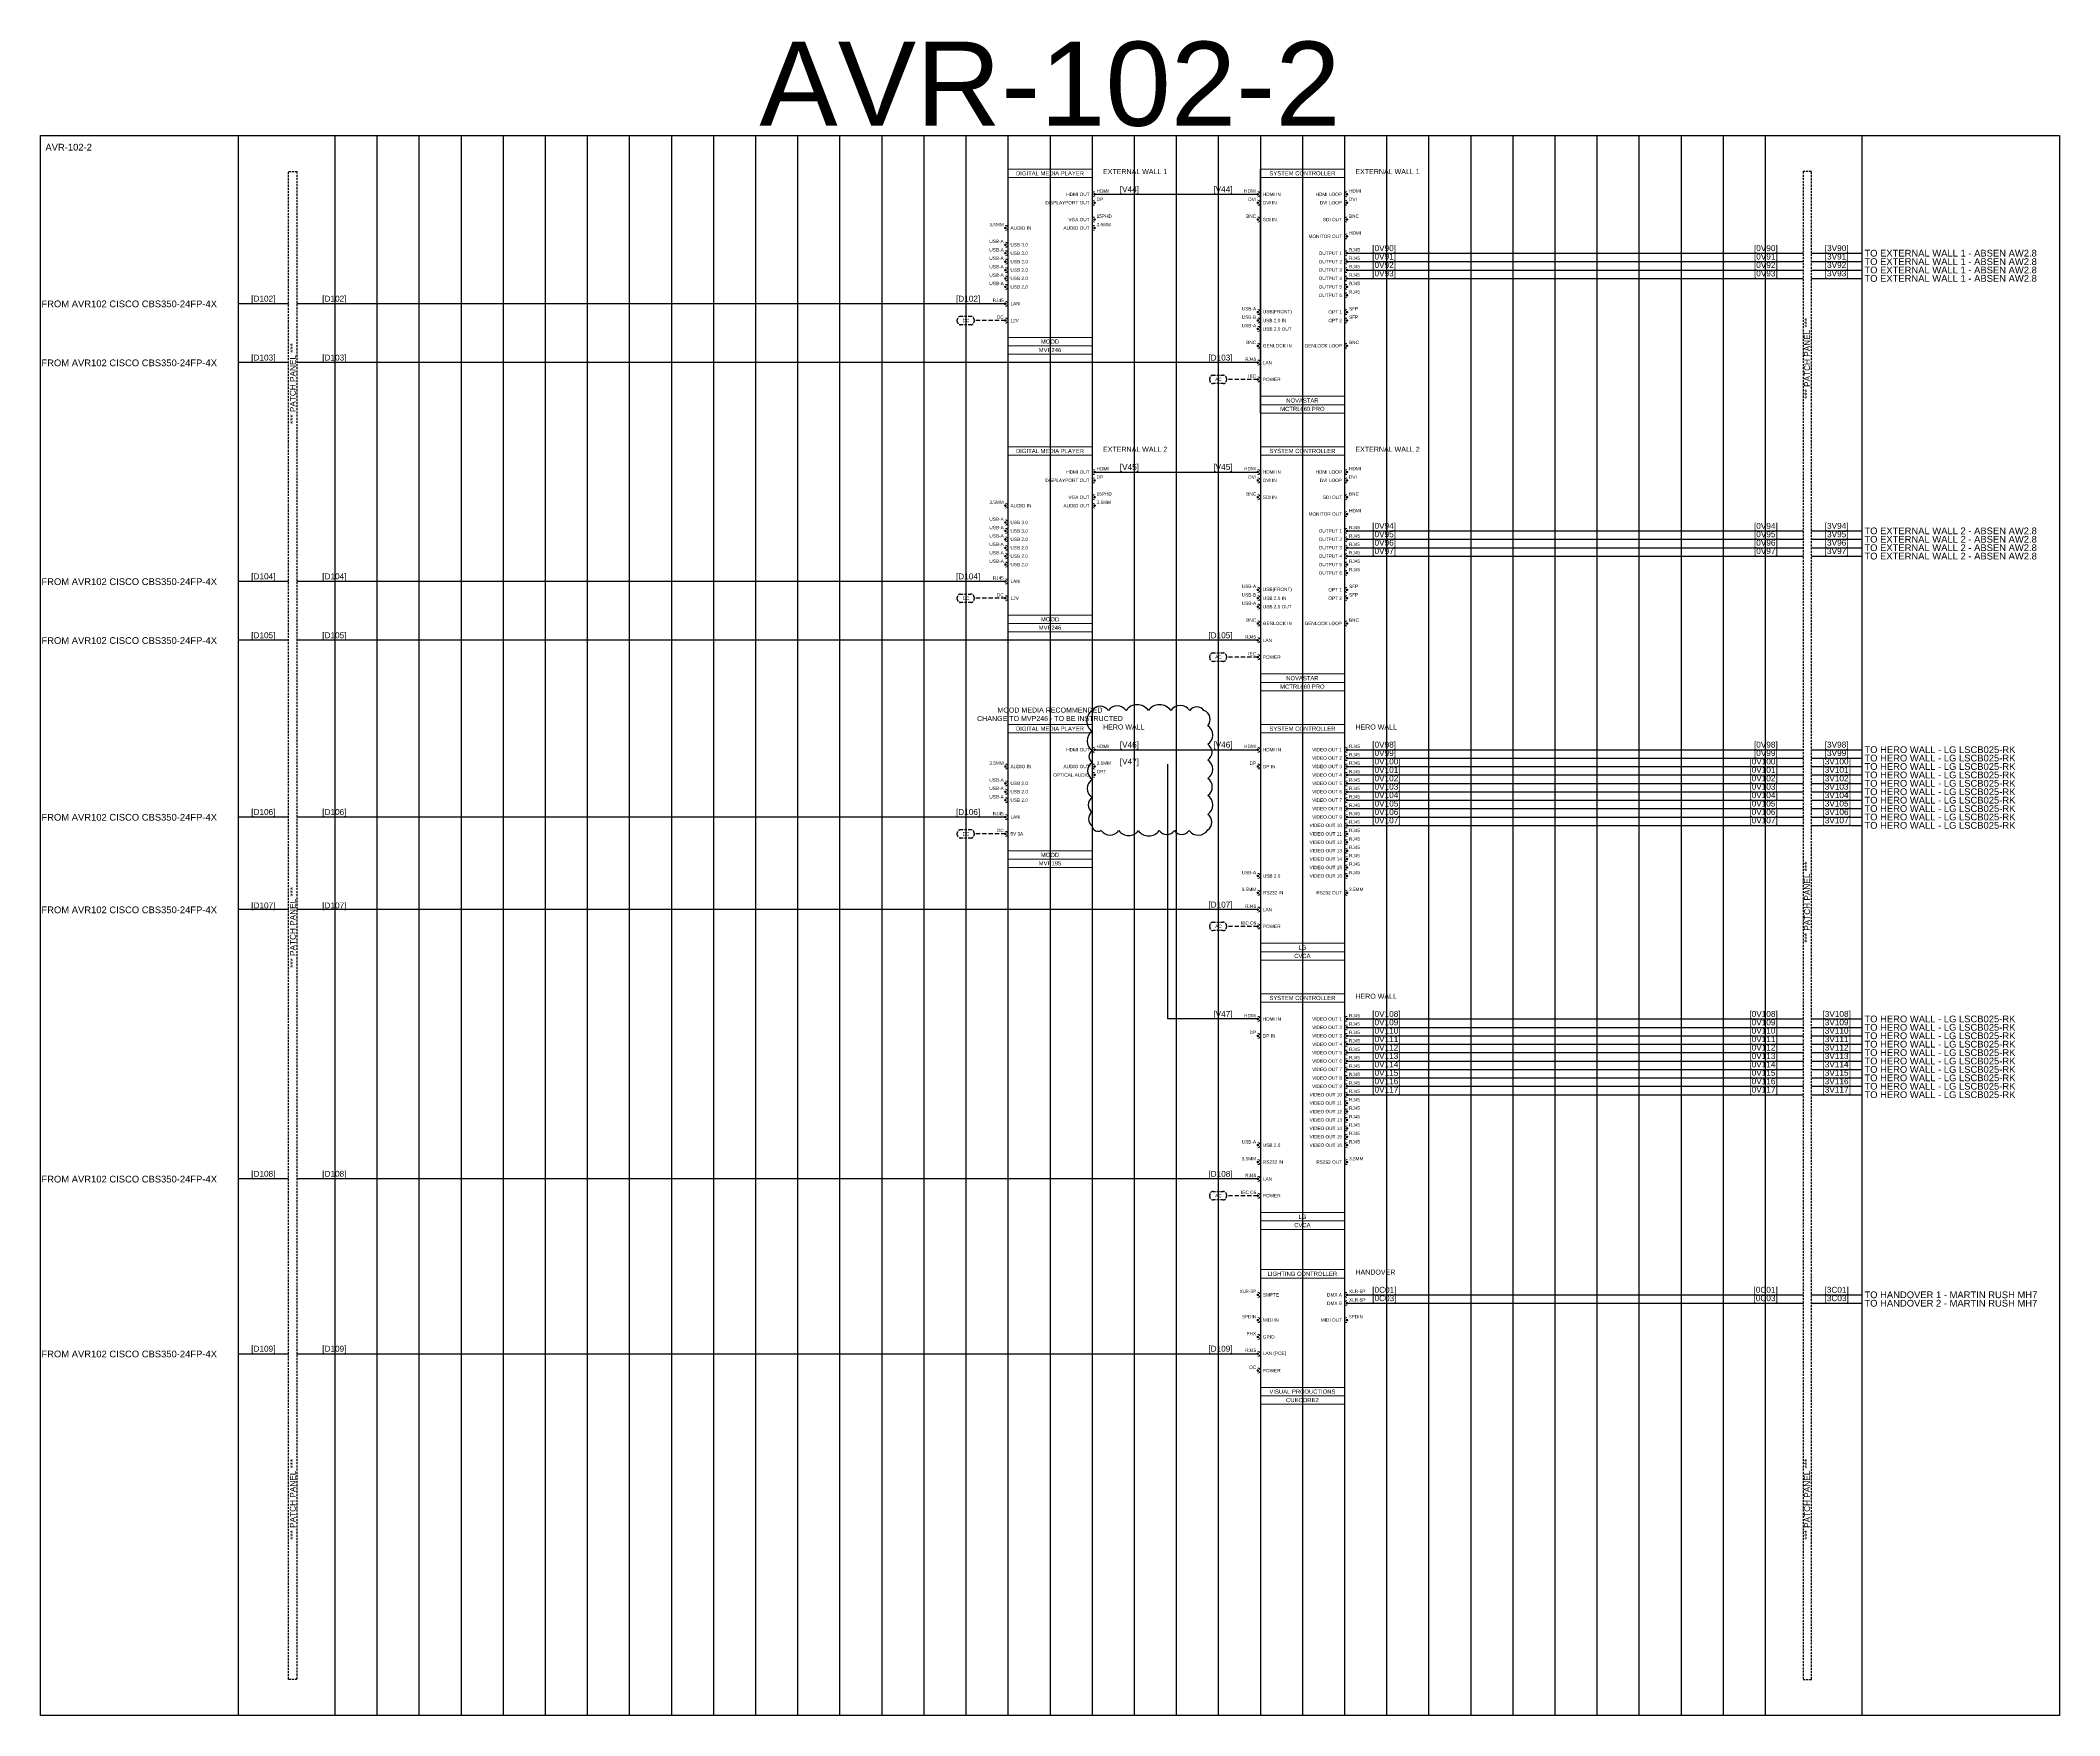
# Model space of a CAD drawing. Header units: millimetres. Extents: x -71336 to -33468, y -26189 to 22712.
# Drawn here: x -43719 to -42519, y -16462 to -15467 of the extents above; entities that cross this region are included whole.
import ezdxf
from ezdxf.enums import TextEntityAlignment as Align
from ezdxf.lldxf.tags import DXFTag

# ---------------------------------------------------------------- set-up
doc = ezdxf.new("R2010")
doc.units = ezdxf.units.MM
doc.linetypes.add('DASHED', pattern=[0.75, 0.5, -0.25])
doc.linetypes.add('DASHED2', pattern=[0.375, 0.25, -0.125])
for name, color, linetype in [('SC - 3 Core Flex', 7, 'DASHED'), ('SC - Cat - Green - Data', 84, 'Continuous'), ('SC - Cat - Green - Data - DS', 84, 'DS'), ('SC - Cat - Red - AV', 1, 'Continuous'), ('SC - DMX Cable', 30, 'Continuous'), ('SC - HDMI', 192, 'Continuous'), ('SC - Text', 7, 'Continuous'), ('Text', 7, 'Continuous')]:
    doc.layers.add(name, color=color, linetype=linetype)
doc.layers.add('SC - Equipment', color=7, linetype='Continuous', lineweight=13)
doc.layers.add('SC - Xlines', color=252, linetype='Continuous', plot=False)
doc.styles.add('ARIAL', font='arial.ttf')
doc.styles.get("Standard").update_dxf_attribs({"font": 'arial.ttf', "height": 35})
tags = doc.linetypes.add('DS', pattern='A,1.939444,-0.075392,["DS",ARIAL,S=0.5,R=0,X=0,Y=-0.25],-1.06308,1.922084', length=5).pattern_tags.tags
tags[6] = DXFTag(74, 10)

# ---------------------------------------------------------------- blocks, each defined once
blk = doc.blocks.new('NOVASTAR MCTRL660 PRO - SCHEMATIC')
at = {"layer": 'SC - Equipment'}
for p, q in [((-25, 0), (25, 0)), ((-25, -145), (-25, 0)), ((25, 0), (25, -145)), ((25, -5), (-25, -5)), ((25, -135), (-25, -135)), ((25, -135), (-25, -135)), ((25, -140), (-25, -140)), ((25, -140), (-25, -140)), ((25, -140), (-25, -140)), ((25, -145), (-25, -145))]:
    blk.add_line(p, q, dxfattribs=at)
at = {"layer": 'SC - Equipment', "const_width": 0.7}
for points in [[(-26.1, -15, 1), (-26.9, -15, 1)], [(-26.1, -20, 1), (-26.9, -20, 1)], [(26.1, -15, -1), (26.9, -15, -1)], [(26.1, -20, -1), (26.9, -20, -1)], [(-26.1, -30, 1), (-26.9, -30, 1)], [(26.1, -30, -1), (26.9, -30, -1)], [(26.1, -40, -1), (26.9, -40, -1)], [(26.1, -50, -1), (26.9, -50, -1)], [(26.1, -55, -1), (26.9, -55, -1)], [(26.1, -60, -1), (26.9, -60, -1)], [(26.1, -65, -1), (26.9, -65, -1)], [(26.1, -70, -1), (26.9, -70, -1)], [(26.1, -75, -1), (26.9, -75, -1)], [(-26.1, -85, 1), (-26.9, -85, 1)], [(-26.1, -90, 1), (-26.9, -90, 1)], [(-26.1, -95, 1), (-26.9, -95, 1)], [(26.1, -85, -1), (26.9, -85, -1)], [(26.1, -90, -1), (26.9, -90, -1)], [(-26.1, -105, 1), (-26.9, -105, 1)], [(26.1, -105, -1), (26.9, -105, -1)], [(-26.1, -115, 1), (-26.9, -115, 1)], [(-26.1, -125, 1), (-26.9, -125, 1)]]:
    blk.add_lwpolyline(points, format="xyb", close=True, dxfattribs=at)
at = {"layer": 'SC - Equipment'}
for centre, start, end in [((-26.5, -15), 270, 90), ((-26.5, -20), 270, 90), ((26.5, -15), 90, 270), ((26.5, -20), 90, 270), ((-26.5, -30), 270, 90), ((26.5, -30), 90, 270), ((26.5, -40), 90, 270), ((26.5, -50), 90, 270), ((26.5, -55), 90, 270), ((26.5, -60), 90, 270), ((26.5, -65), 90, 270), ((26.5, -70), 90, 270), ((-26.5, -85), 270, 90), ((26.5, -75), 90, 270), ((26.5, -85), 90, 270), ((-26.5, -90), 270, 90), ((-26.5, -95), 270, 90), ((26.5, -90), 90, 270), ((-26.5, -105), 270, 90), ((26.5, -105), 90, 270), ((-26.5, -115), 270, 90), ((-26.5, -125), 270, 90)]:
    blk.add_arc(centre, 1.5, start, end, dxfattribs=at)
at = {"ltscale": 5}
for tag, p in [('DESCRIPTION', (0, -2.5)), ('MODEL', (0, -142.5)), ('MAKE', (0, -137.5))]:
    blk.add_attdef(tag, text='', height=2.5, dxfattribs=at).set_placement(p, align=Align.MIDDLE_CENTER)
at = {"ltscale": 5, "flags": 1}
for tag, p in [('ROOM_TYPE', (45, -5)), ('LOCATION', (45, -10)), ('RACK_EQUIPMENT_(Y/N)', (45, -15)), ('IP_(Y/N)', (45, -30)), ('POE(WATT)', (45, -35)), ('AMP(@240V)', (45, -40)), ('WATT', (45, -45)), ('BTU/H', (45, -50)), ('WEIGHT(KG)', (45, -55)), ('TRANSFORMER_TAPS', (45, -60))]:
    blk.add_attdef(tag, p, '', height=2.5, dxfattribs=at)
blk.add_attdef('BRACKET', text='', height=2.5, dxfattribs=at).set_placement((0, -132.5), align=Align.MIDDLE_CENTER)
at = {"layer": 'SC - Equipment', "ltscale": 5, "char_height": 2}
for s, insert, width, attachment_point in [('HDMI', (-27.5, -13), 5.774, 6), ('HDMI', (27.7, -13), 7.175, 4), ('DVI', (-27.5, -18), 5.774, 6), ('HDMI IN', (-23.5, -15), 23.5, 4), ('DVI IN', (-23.5, -20), 23.5, 4), ('HDMI LOOP', (23.5, -15), 23.5, 6), ('DVI LOOP', (23.5, -20), 23.5, 6), ('DVI', (27.7, -18), 7.175, 4), ('BNC', (-27.5, -28), 5.774, 6), ('SDI IN', (-23.5, -30), 23.5, 4), ('SDI OUT', (23.5, -30), 23.5, 6), ('BNC', (27.7, -28), 7.175, 4), ('MONITOR OUT', (23.5, -40), 23.5, 6), ('HDMI', (27.7, -38), 7.175, 4), ('RJ45', (27.7, -48), 7.175, 4), ('OUTPUT 1', (23.5, -50), 23.5, 6), ('OUTPUT 2', (23.5, -55), 23.5, 6), ('OUTPUT 3', (23.5, -60), 23.5, 6), ('RJ45', (27.7, -53), 7.175, 4), ('RJ45', (27.7, -58), 7.175, 4), ('OUTPUT 4', (23.5, -65), 23.5, 6), ('OUTPUT 5', (23.5, -70), 23.5, 6), ('RJ45', (27.7, -63), 7.175, 4), ('RJ45', (27.7, -68), 7.175, 4), ('RJ45', (27.7, -73), 7.175, 4), ('USB-A', (-27.5, -83), 5.774, 6), ('USB(FRONT)', (-23.5, -85), 23.5, 4), ('OUTPUT 6', (23.5, -75), 23.5, 6), ('OPT 1', (23.5, -85), 23.5, 6), ('SFP', (27.7, -83), 7.175, 4), ('USB-B', (-27.5, -88), 5.774, 6), ('USB-A', (-27.5, -93), 5.774, 6), ('USB 2.0 IN', (-23.5, -90), 23.5, 4), ('USB 2.0 OUT', (-23.5, -95), 23.5, 4), ('OPT 2', (23.5, -90), 23.5, 6), ('SFP', (27.7, -88), 7.175, 4), ('BNC', (-27.5, -103), 5.774, 6), ('GENLOCK IN', (-23.5, -105), 23.5, 4), ('GENLOCK LOOP', (23.5, -105), 23.5, 6), ('BNC', (27.7, -103), 7.175, 4), ('RJ45', (-27.5, -113), 5.774, 6), ('LAN', (-23.5, -115), 23.5, 4), ('IEC', (-27.5, -123), 5.774, 6), ('POWER', (-23.5, -125), 23.5, 4)]:
    blk.add_mtext(s, dxfattribs=dict(at, insert=insert, width=width, attachment_point=attachment_point))
blk = doc.blocks.new('MOOD MVP246 - SCHEMATIC')
at = {"layer": 'SC - Equipment'}
for p, q in [((-25, 0), (25, 0)), ((-25, -110), (-25, 0)), ((25, 0), (25, -110)), ((25, -5), (-25, -5)), ((25, -100), (-25, -100)), ((25, -100), (-25, -100)), ((25, -105), (-25, -105)), ((25, -105), (-25, -105)), ((25, -105), (-25, -105)), ((25, -110), (-25, -110))]:
    blk.add_line(p, q, dxfattribs=at)
at = {"layer": 'SC - Equipment', "const_width": 0.7}
for points in [[(26.1, -15, -1), (26.9, -15, -1)], [(26.1, -20, -1), (26.9, -20, -1)], [(-26.1, -35, 1), (-26.9, -35, 1)], [(26.1, -30, -1), (26.9, -30, -1)], [(26.1, -35, -1), (26.9, -35, -1)], [(-26.1, -45, 1), (-26.9, -45, 1)], [(-26.1, -50, 1), (-26.9, -50, 1)], [(-26.1, -55, 1), (-26.9, -55, 1)], [(-26.1, -60, 1), (-26.9, -60, 1)], [(-26.1, -65, 1), (-26.9, -65, 1)], [(-26.1, -70, 1), (-26.9, -70, 1)], [(-26.1, -80, 1), (-26.9, -80, 1)], [(-26.1, -90, 1), (-26.9, -90, 1)]]:
    blk.add_lwpolyline(points, format="xyb", close=True, dxfattribs=at)
at = {"layer": 'SC - Equipment'}
for centre, start, end in [((26.5, -15), 90, 270), ((26.5, -20), 90, 270), ((-26.5, -35), 270, 90), ((26.5, -30), 90, 270), ((26.5, -35), 90, 270), ((-26.5, -45), 270, 90), ((-26.5, -50), 270, 90), ((-26.5, -55), 270, 90), ((-26.5, -60), 270, 90), ((-26.5, -65), 270, 90), ((-26.5, -70), 270, 90), ((-26.5, -80), 270, 90), ((-26.5, -90), 270, 90)]:
    blk.add_arc(centre, 1.5, start, end, dxfattribs=at)
at = {"ltscale": 5}
for tag, p in [('DESCRIPTION', (0, -2.5)), ('MODEL', (0, -107.5)), ('MAKE', (0, -102.5))]:
    blk.add_attdef(tag, text='', height=2.5, dxfattribs=at).set_placement(p, align=Align.MIDDLE_CENTER)
at = {"ltscale": 5, "flags": 1}
for tag, p in [('ROOM_TYPE', (45, -5)), ('LOCATION', (45, -10)), ('RACK_EQUIPMENT_(Y/N)', (45, -15)), ('IP_(Y/N)', (45, -30)), ('POE(WATT)', (45, -35)), ('AMP(@240V)', (45, -40)), ('WATT', (45, -45)), ('BTU/H', (45, -50)), ('WEIGHT(KG)', (45, -55)), ('TRANSFORMER_TAPS', (45, -60))]:
    blk.add_attdef(tag, p, '', height=2.5, dxfattribs=at)
blk.add_attdef('BRACKET', text='', height=2.5, dxfattribs=at).set_placement((0, -97.5), align=Align.MIDDLE_CENTER)
at = {"layer": 'SC - Equipment', "ltscale": 5, "char_height": 2}
for s, insert, width, attachment_point in [('HDMI', (27.7, -13), 7.175, 4), ('DISPLAYPORT OUT', (23.5, -20), 34.497, 6), ('HDMI OUT', (23.5, -15), 23.5, 6), ('DP', (27.7, -18), 7.175, 4), ('3.5MM', (-27.5, -33), 5.774, 6), ('AUDIO IN', (-23.5, -35), 23.5, 4), ('AUDIO OUT', (23.5, -35), 23.5, 6), ('VGA OUT', (23.5, -30), 23.5, 6), ('3.5MM', (27.7, -33), 7.175, 4), ('15PHD', (27.7, -28), 7.175, 4), ('USB-A', (-27.5, -43), 5.774, 6), ('USB-A', (-27.5, -48), 5.774, 6), ('USB 3.0', (-23.5, -45), 23.5, 4), ('USB-A', (-27.5, -53), 5.774, 6), ('USB-A', (-27.5, -58), 5.774, 6), ('USB 3.0', (-23.5, -50), 23.5, 4), ('USB 2.0', (-23.5, -55), 23.5, 4), ('USB 2.0', (-23.5, -60), 23.5, 4), ('USB-A', (-27.5, -63), 5.774, 6), ('USB-A', (-27.5, -68), 5.774, 6), ('USB 2.0', (-23.5, -65), 23.5, 4), ('USB 2.0', (-23.5, -70), 23.5, 4), ('RJ45', (-27.5, -78), 5.774, 6), ('LAN', (-23.5, -80), 23.5, 4), ('DC', (-27.5, -88), 5.774, 6), ('12V', (-23.5, -90), 23.5, 4)]:
    blk.add_mtext(s, dxfattribs=dict(at, insert=insert, width=width, attachment_point=attachment_point))
blk = doc.blocks.new('VISUAL PRODUCTIONS - CUECORE2 - SCHEMATIC')
at = {"layer": 'SC - Equipment'}
for p, q in [((-25, 0), (25, 0)), ((-25, -80), (-25, 0)), ((25, 0), (25, -80)), ((25, -5), (-25, -5)), ((25, -70), (-25, -70)), ((25, -70), (-25, -70)), ((25, -75), (-25, -75)), ((25, -75), (-25, -75)), ((25, -75), (-25, -75)), ((25, -80), (-25, -80))]:
    blk.add_line(p, q, dxfattribs=at)
at = {"layer": 'SC - Equipment', "const_width": 0.7}
for points in [[(-26.1, -15, 1), (-26.9, -15, 1)], [(26.1, -15, -1), (26.9, -15, -1)], [(26.1, -20, -1), (26.9, -20, -1)], [(-26.1, -30, 1), (-26.9, -30, 1)], [(26.1, -30, -1), (26.9, -30, -1)], [(-26.1, -40, 1), (-26.9, -40, 1)], [(-26.1, -50, 1), (-26.9, -50, 1)], [(-26.1, -60, 1), (-26.9, -60, 1)]]:
    blk.add_lwpolyline(points, format="xyb", close=True, dxfattribs=at)
at = {"layer": 'SC - Equipment'}
for centre, start, end in [((-26.5, -15), 270, 90), ((26.5, -15), 90, 270), ((26.5, -20), 90, 270), ((-26.5, -30), 270, 90), ((26.5, -30), 90, 270), ((-26.5, -40), 270, 90), ((-26.5, -50), 270, 90), ((-26.5, -60), 270, 90)]:
    blk.add_arc(centre, 1.5, start, end, dxfattribs=at)
at = {"ltscale": 5}
for tag, p in [('DESCRIPTION', (0, -2.5)), ('MAKE', (0, -72.5)), ('MODEL', (0, -77.5))]:
    blk.add_attdef(tag, text='', height=2.5, dxfattribs=at).set_placement(p, align=Align.MIDDLE_CENTER)
at = {"ltscale": 5, "flags": 1}
for tag, p in [('ROOM_TYPE', (45, -5)), ('LOCATION', (45, -10)), ('RACK_EQUIPMENT_(Y/N)', (45, -15)), ('IP_(Y/N)', (45, -30)), ('POE(WATT)', (45, -35)), ('AMP(@240V)', (45, -40)), ('WATT', (45, -45)), ('BTU/H', (45, -50)), ('WEIGHT(KG)', (45, -55)), ('TRANSFORMER_TAPS', (45, -60))]:
    blk.add_attdef(tag, p, '', height=2.5, dxfattribs=at)
blk.add_attdef('BRACKET', text='', height=2.5, dxfattribs=at).set_placement((0, -67.5), align=Align.MIDDLE_CENTER)
at = {"layer": 'SC - Equipment', "ltscale": 5, "char_height": 2}
for s, insert, width, attachment_point in [(' XLR-3P', (-27.5, -13), 5.774, 6), ('XLR-5P', (27.7, -13), 7.175, 4), ('SMPTE', (-23.5, -15), 23.5, 4), ('DMX A', (23.5, -15), 28.762, 6), ('DMX B', (23.5, -20), 26.242, 6), ('XLR-5P', (27.7, -18), 7.175, 4), ('5PDIN', (-27.5, -28), 5.774, 6), ('MIDI IN', (-23.5, -30), 23.5, 4), ('MIDI OUT', (23.5, -30), 26.679, 6), ('5PDIN', (27.7, -28), 7.175, 4), ('RJ45', (-27.5, -48), 5.774, 6), ('PHX', (-27.5, -38), 5.774, 6), ('GPIO', (-23.5, -40), 23.5, 4), ('DC', (-27.5, -58), 5.774, 6), ('LAN (POE)', (-23.5, -50), 23.5, 4), ('POWER', (-23.5, -60), 23.5, 4)]:
    blk.add_mtext(s, dxfattribs=dict(at, insert=insert, width=width, attachment_point=attachment_point))
blk = doc.blocks.new('LG CVCA - SCHEMATIC')
at = {"layer": 'SC - Equipment'}
for p, q in [((-25, 0), (25, 0)), ((-25, -140), (-25, 0)), ((25, 0), (25, -140)), ((25, -5), (-25, -5)), ((25, -130), (-25, -130)), ((25, -130), (-25, -130)), ((25, -135), (-25, -135)), ((25, -135), (-25, -135)), ((25, -135), (-25, -135)), ((25, -140), (-25, -140))]:
    blk.add_line(p, q, dxfattribs=at)
at = {"layer": 'SC - Equipment', "const_width": 0.7}
for points in [[(-26.1, -15, 1), (-26.9, -15, 1)], [(26.1, -15, -1), (26.9, -15, -1)], [(26.1, -20, -1), (26.9, -20, -1)], [(-26.1, -25, 1), (-26.9, -25, 1)], [(26.1, -25, -1), (26.9, -25, -1)], [(26.1, -30, -1), (26.9, -30, -1)], [(26.1, -35, -1), (26.9, -35, -1)], [(26.1, -40, -1), (26.9, -40, -1)], [(26.1, -45, -1), (26.9, -45, -1)], [(26.1, -50, -1), (26.9, -50, -1)], [(26.1, -55, -1), (26.9, -55, -1)], [(26.1, -60, -1), (26.9, -60, -1)], [(26.1, -65, -1), (26.9, -65, -1)], [(26.1, -70, -1), (26.9, -70, -1)], [(26.1, -75, -1), (26.9, -75, -1)], [(26.1, -80, -1), (26.9, -80, -1)], [(-26.1, -90, 1), (-26.9, -90, 1)], [(26.1, -85, -1), (26.9, -85, -1)], [(26.1, -90, -1), (26.9, -90, -1)], [(-26.1, -100, 1), (-26.9, -100, 1)], [(26.1, -100, -1), (26.9, -100, -1)], [(-26.1, -110, 1), (-26.9, -110, 1)], [(-26.1, -120, 1), (-26.9, -120, 1)]]:
    blk.add_lwpolyline(points, format="xyb", close=True, dxfattribs=at)
at = {"layer": 'SC - Equipment'}
for centre, start, end in [((-26.5, -15), 270, 90), ((-26.5, -25), 270, 90), ((26.5, -15), 90, 270), ((26.5, -20), 90, 270), ((26.5, -25), 90, 270), ((26.5, -30), 90, 270), ((26.5, -35), 90, 270), ((26.5, -40), 90, 270), ((26.5, -45), 90, 270), ((26.5, -50), 90, 270), ((26.5, -55), 90, 270), ((26.5, -60), 90, 270), ((26.5, -65), 90, 270), ((26.5, -70), 90, 270), ((26.5, -75), 90, 270), ((26.5, -80), 90, 270), ((26.5, -85), 90, 270), ((-26.5, -90), 270, 90), ((26.5, -90), 90, 270), ((-26.5, -100), 270, 90), ((26.5, -100), 90, 270), ((-26.5, -110), 270, 90), ((-26.5, -120), 270, 90)]:
    blk.add_arc(centre, 1.5, start, end, dxfattribs=at)
at = {"ltscale": 5}
for tag, p in [('DESCRIPTION', (0, -2.5)), ('MAKE', (0, -132.5)), ('MODEL', (0, -137.5))]:
    blk.add_attdef(tag, text='', height=2.5, dxfattribs=at).set_placement(p, align=Align.MIDDLE_CENTER)
at = {"ltscale": 5, "flags": 1}
for tag, p in [('ROOM_TYPE', (45, -5)), ('LOCATION', (45, -10)), ('RACK_EQUIPMENT_(Y/N)', (45, -15)), ('IP_(Y/N)', (45, -30)), ('POE(WATT)', (45, -35)), ('AMP(@240V)', (45, -40)), ('WATT', (45, -45)), ('BTU/H', (45, -50)), ('WEIGHT(KG)', (45, -55)), ('TRANSFORMER_TAPS', (45, -60))]:
    blk.add_attdef(tag, p, '', height=2.5, dxfattribs=at)
blk.add_attdef('BRACKET', text='', height=2.5, dxfattribs=at).set_placement((0, -127.5), align=Align.MIDDLE_CENTER)
at = {"layer": 'SC - Equipment', "ltscale": 5, "char_height": 2}
for s, insert, width, attachment_point in [('HDMI', (-27.5, -13), 5.774, 6), ('RJ45', (27.7, -13), 3.746, 4), ('DP', (-27.5, -23), 5.774, 6), ('HDMI IN', (-23.5, -15), 23.5, 4), ('DP IN', (-23.5, -25), 23.5, 4), ('VIDEO OUT 1', (23.5, -15), 23.5, 6), ('VIDEO OUT 2', (23.5, -20), 23.5, 6), ('VIDEO OUT 3', (23.5, -25), 23.5, 6), ('RJ45', (27.7, -18), 3.746, 4), ('RJ45', (27.7, -23), 3.746, 4), ('VIDEO OUT 4', (23.5, -30), 23.5, 6), ('VIDEO OUT 5', (23.5, -35), 23.5, 6), ('RJ45', (27.7, -28), 3.746, 4), ('RJ45', (27.7, -33), 3.746, 4), ('VIDEO OUT 6', (23.5, -40), 23.5, 6), ('VIDEO OUT 7', (23.5, -45), 23.5, 6), ('RJ45', (27.7, -38), 3.746, 4), ('RJ45', (27.7, -43), 3.746, 4), ('RJ45', (27.7, -48), 3.746, 4), ('VIDEO OUT 10', (23.5, -60), 23.5, 6), ('VIDEO OUT 8', (23.5, -50), 23.5, 6), ('VIDEO OUT 9', (23.5, -55), 23.5, 6), ('RJ45', (27.7, -53), 3.746, 4), ('RJ45', (27.7, -58), 3.746, 4), ('VIDEO OUT 11', (23.5, -65), 23.5, 6), ('VIDEO OUT 12', (23.5, -70), 23.5, 6), ('RJ45', (27.7, -63), 3.746, 4), ('RJ45', (27.7, -68), 3.746, 4), ('RJ45', (27.7, -73), 3.746, 4), ('VIDEO OUT 13', (23.5, -75), 23.5, 6), ('VIDEO OUT 14', (23.5, -80), 23.5, 6), ('VIDEO OUT 15', (23.5, -85), 23.5, 6), ('RJ45', (27.7, -78), 3.746, 4), ('RJ45', (27.7, -83), 3.746, 4), ('USB 2.0', (-23.5, -90), 23.5, 4), ('VIDEO OUT 16', (23.5, -90), 23.5, 6), ('RJ45', (27.7, -88), 3.746, 4), ('RS232 IN', (-23.5, -100), 23.5, 4), ('RS232 OUT', (23.5, -100), 23.5, 6), ('3.5MM', (27.7, -98), 3.746, 4), ('LAN', (-23.5, -110), 23.5, 4), ('POWER', (-23.5, -120), 23.5, 4)]:
    blk.add_mtext(s, dxfattribs=dict(at, insert=insert, width=width, attachment_point=attachment_point))
at = {"layer": 'SC - Equipment', "ltscale": 5, "char_height": 2, "attachment_point": 6}
for s, insert in [('USB-A', (-27.5, -88)), ('3.5MM', (-27.5, -98)), ('RJ45', (-27.5, -108)), ('IEC C6', (-27.5, -118))]:
    blk.add_mtext(s, dxfattribs=dict(at, insert=insert))
blk = doc.blocks.new('MOOD MVP195 - SCHEMATIC')
at = {"layer": 'SC - Equipment'}
for p, q in [((-25, 0), (25, 0)), ((-25, -85), (-25, 0)), ((25, 0), (25, -85)), ((25, -5), (-25, -5)), ((25, -75), (-25, -75)), ((25, -75), (-25, -75)), ((25, -80), (-25, -80)), ((25, -80), (-25, -80)), ((25, -80), (-25, -80)), ((25, -85), (-25, -85))]:
    blk.add_line(p, q, dxfattribs=at)
at = {"layer": 'SC - Equipment', "const_width": 0.7}
for points in [[(26.1, -15, -1), (26.9, -15, -1)], [(-26.1, -25, 1), (-26.9, -25, 1)], [(-26.1, -35, 1), (-26.9, -35, 1)], [(26.1, -25, -1), (26.9, -25, -1)], [(26.1, -30, -1), (26.9, -30, -1)], [(-26.1, -40, 1), (-26.9, -40, 1)], [(-26.1, -45, 1), (-26.9, -45, 1)], [(-26.1, -55, 1), (-26.9, -55, 1)], [(-26.1, -65, 1), (-26.9, -65, 1)]]:
    blk.add_lwpolyline(points, format="xyb", close=True, dxfattribs=at)
at = {"layer": 'SC - Equipment'}
for centre, start, end in [((-26.5, -25), 270, 90), ((26.5, -15), 90, 270), ((26.5, -25), 90, 270), ((-26.5, -35), 270, 90), ((26.5, -30), 90, 270), ((-26.5, -40), 270, 90), ((-26.5, -45), 270, 90), ((-26.5, -55), 270, 90), ((-26.5, -65), 270, 90)]:
    blk.add_arc(centre, 1.5, start, end, dxfattribs=at)
at = {"ltscale": 5}
for tag, p in [('DESCRIPTION', (0, -2.5)), ('MODEL', (0, -82.5)), ('MAKE', (0, -77.5))]:
    blk.add_attdef(tag, text='', height=2.5, dxfattribs=at).set_placement(p, align=Align.MIDDLE_CENTER)
at = {"ltscale": 5, "flags": 1}
for tag, p in [('ROOM_TYPE', (45, -5)), ('LOCATION', (45, -10)), ('RACK_EQUIPMENT_(Y/N)', (45, -15)), ('IP_(Y/N)', (45, -30)), ('POE(WATT)', (45, -35)), ('AMP(@240V)', (45, -40)), ('WATT', (45, -45)), ('BTU/H', (45, -50)), ('WEIGHT(KG)', (45, -55)), ('TRANSFORMER_TAPS', (45, -60))]:
    blk.add_attdef(tag, p, '', height=2.5, dxfattribs=at)
blk.add_attdef('BRACKET', text='', height=2.5, dxfattribs=at).set_placement((0, -72.5), align=Align.MIDDLE_CENTER)
at = {"layer": 'SC - Equipment', "ltscale": 5, "char_height": 2}
for s, insert, width, attachment_point in [('HDMI', (27.7, -13), 7.175, 4), ('3.5MM', (-27.5, -23), 5.774, 6), ('AUDIO IN', (-23.5, -25), 23.5, 4), ('AUDIO OUT', (23.5, -25), 23.5, 6), ('HDMI OUT', (23.5, -15), 23.5, 6), ('3.5MM', (27.7, -23), 7.175, 4), ('USB-A', (-27.5, -33), 5.774, 6), ('USB 2.0', (-23.5, -35), 23.5, 4), ('OPTICAL AUDIO ', (23.5, -30), 23.5, 6), ('OPT', (27.7, -28), 7.175, 4), ('USB-A', (-27.5, -38), 5.774, 6), ('USB-A', (-27.5, -43), 5.774, 6), ('USB 2.0', (-23.5, -40), 23.5, 4), ('USB 2.0', (-23.5, -45), 23.5, 4), ('RJ45', (-27.5, -53), 5.774, 6), ('LAN', (-23.5, -55), 23.5, 4), ('DC', (-27.5, -63), 5.774, 6), ('5V 3A', (-23.5, -65), 23.5, 4)]:
    blk.add_mtext(s, dxfattribs=dict(at, insert=insert, width=width, attachment_point=attachment_point))

msp = doc.modelspace()

# ---------------------------------------------------------------- linework, layer by layer
at = {"linetype": 'DASHED2', "ltscale": 5}
for points in [[(-43571.12, -16440.695), (-43571.12, -15544.797), (-43566.12, -15544.797), (-43566.12, -16440.695)], [(-42666.12, -16440.695), (-42666.12, -15544.797), (-42671.12, -15544.797), (-42671.12, -16440.695)]]:
    msp.add_lwpolyline(points, close=True, dxfattribs=at)
at = {"color": 6}
msp.add_lwpolyline([(-43093.62, -15865.034, 0.52056705), (-43093.62, -15877.432, 0.52056705), (-43093.62, -15888.811, 0.52056705), (-43093.62, -15895.841, 0.52056705), (-43093.62, -15905.922, 0.52056705), (-43093.62, -15916.82, 0.52056705), (-43093.62, -15925.413, 0.52056705), (-43093.62, -15933.66, 0.52056705), (-43088.14, -15936.354, 0.52056705), (-43077.729, -15936.354, 0.52056705), (-43066.123, -15936.354, 0.52056705), (-43053.692, -15936.354, 0.52056705), (-43044.699, -15936.354, 0.52056705), (-43035.959, -15936.354, 0.52056705), (-43024.779, -15935.977, 0.52056705), (-43024.779, -15926.795, 0.52056705), (-43024.779, -15915.465, 0.52056705), (-43024.779, -15905.398, 0.52056705), (-43024.779, -15894.48, 0.52056705), (-43024.779, -15885.104, 0.52056705), (-43024.779, -15874.065, 0.52056705), (-43027.129, -15865.034, 0.52056705), (-43035.493, -15865.034, 0.52056705), (-43046.855, -15865.034, 0.52056705), (-43060.126, -15865.034, 0.52056705), (-43073.433, -15865.034, 0.52056705), (-43083.923, -15865.034, 0.52056705)], format="xyb", close=True, dxfattribs=at)
at = {"layer": 'SC - 3 Core Flex', "ltscale": 3}
for points in [[(-43171.722, -15630.822), (-43165.722, -15630.822, -0.41421356), (-43163.722, -15632.822), (-43163.722, -15633.822, -0.41421356), (-43165.722, -15635.822), (-43171.722, -15635.822, -0.41421356), (-43173.722, -15633.822), (-43173.722, -15632.822, -0.41421356)], [(-43021.722, -15665.822), (-43015.722, -15665.822, -0.41421356), (-43013.722, -15667.822), (-43013.722, -15668.822, -0.41421356), (-43015.722, -15670.822), (-43021.722, -15670.822, -0.41421356), (-43023.722, -15668.822), (-43023.722, -15667.822, -0.41421356)], [(-43171.718, -15795.822), (-43165.718, -15795.822, -0.41421356), (-43163.718, -15797.822), (-43163.718, -15798.822, -0.41421356), (-43165.718, -15800.822), (-43171.718, -15800.822, -0.41421356), (-43173.718, -15798.822), (-43173.718, -15797.822, -0.41421356)], [(-43021.718, -15830.821), (-43015.718, -15830.821, -0.41421356), (-43013.718, -15832.821), (-43013.718, -15833.821, -0.41421356), (-43015.718, -15835.821), (-43021.718, -15835.821, -0.41421356), (-43023.718, -15833.821), (-43023.718, -15832.821, -0.41421356)], [(-43171.714, -15935.82), (-43165.714, -15935.82, -0.41421356), (-43163.714, -15937.82), (-43163.714, -15938.82, -0.41421356), (-43165.714, -15940.82), (-43171.714, -15940.82, -0.41421356), (-43173.714, -15938.82), (-43173.714, -15937.82, -0.41421356)], [(-43021.714, -15990.82), (-43015.714, -15990.82, -0.41421356), (-43013.714, -15992.82), (-43013.714, -15993.82, -0.41421356), (-43015.714, -15995.82), (-43021.714, -15995.82, -0.41421356), (-43023.714, -15993.82), (-43023.714, -15992.82, -0.41421356)], [(-43021.714, -16150.82), (-43015.714, -16150.82, -0.41421356), (-43013.714, -16152.82), (-43013.714, -16153.82, -0.41421356), (-43015.714, -16155.82), (-43021.714, -16155.82, -0.41421356), (-43023.714, -16153.82), (-43023.714, -16152.82, -0.41421356)]]:
    msp.add_lwpolyline(points, format="xyb", close=True, dxfattribs=at)
at = {"layer": 'SC - 3 Core Flex', "ltscale": 5}
for points in [[(-43145.124, -15633.322), (-43163.722, -15633.322)], [(-42995.124, -15668.322), (-43013.722, -15668.322)], [(-43145.12, -15798.322), (-43163.718, -15798.322)], [(-42995.12, -15833.321), (-43013.718, -15833.321)], [(-43145.116, -15938.32), (-43163.714, -15938.32)], [(-42995.116, -15993.32), (-43013.714, -15993.32)], [(-42995.116, -16153.32), (-43013.714, -16153.32)]]:
    msp.add_lwpolyline(points, dxfattribs=at)
at = {"layer": 'SC - Cat - Green - Data', "ltscale": 5}
for points in [[(-42666.124, -15593.322), (-42636.124, -15593.322)], [(-42666.124, -15598.322), (-42636.124, -15598.322)], [(-42666.124, -15603.322), (-42636.124, -15603.322)], [(-42666.124, -15608.322), (-42636.124, -15608.322)], [(-43571.12, -15658.322), (-43601.12, -15658.322)], [(-42995.124, -15658.322), (-43566.12, -15658.322)], [(-42666.124, -15758.321), (-42636.124, -15758.321)], [(-42666.124, -15763.321), (-42636.124, -15763.321)], [(-42666.124, -15768.321), (-42636.124, -15768.321)], [(-42666.124, -15773.321), (-42636.124, -15773.321)], [(-43571.12, -15823.32), (-43601.12, -15823.32)], [(-42995.12, -15823.32), (-43566.12, -15823.32)], [(-42666.116, -15888.32), (-42636.116, -15888.32)], [(-42666.116, -15893.32), (-42636.116, -15893.32)], [(-42666.116, -15898.32), (-42636.116, -15898.32)], [(-42666.116, -15903.32), (-42636.116, -15903.32)], [(-42666.116, -15908.32), (-42636.116, -15908.32)], [(-42666.116, -15913.32), (-42636.116, -15913.32)], [(-42666.116, -15918.32), (-42636.116, -15918.32)], [(-42666.116, -15923.32), (-42636.116, -15923.32)], [(-42666.116, -15928.32), (-42636.116, -15928.32)], [(-42666.116, -15933.32), (-42636.116, -15933.32)], [(-43571.12, -15983.32), (-43601.12, -15983.32)], [(-42995.116, -15983.32), (-43566.12, -15983.32)], [(-42666.116, -16048.32), (-42636.116, -16048.32)], [(-42666.116, -16053.32), (-42636.116, -16053.32)], [(-42666.116, -16058.32), (-42636.116, -16058.32)], [(-42666.116, -16063.32), (-42636.116, -16063.32)], [(-42666.116, -16068.32), (-42636.116, -16068.32)], [(-42666.116, -16073.32), (-42636.116, -16073.32)], [(-42666.116, -16078.32), (-42636.116, -16078.32)], [(-42666.116, -16083.32), (-42636.116, -16083.32)], [(-42666.116, -16088.32), (-42636.116, -16088.32)], [(-42666.116, -16093.32), (-42636.116, -16093.32)], [(-43571.12, -16143.32), (-43601.12, -16143.32)], [(-42995.116, -16143.32), (-43566.12, -16143.32)], [(-43601.12, -16247.221), (-43571.12, -16247.221)], [(-43566.12, -16247.221), (-42995.12, -16247.221)]]:
    msp.add_lwpolyline(points, dxfattribs=at)
at = {"layer": 'SC - Cat - Green - Data - DS', "ltscale": 5}
for points in [[(-43571.12, -15623.322), (-43601.12, -15623.321)], [(-43145.124, -15623.324), (-43566.12, -15623.322)], [(-43571.12, -15788.319), (-43601.12, -15788.318)], [(-43145.12, -15788.322), (-43566.12, -15788.319)], [(-43571.12, -15928.32), (-43601.12, -15928.32)], [(-43145.116, -15928.32), (-43566.12, -15928.32)]]:
    msp.add_lwpolyline(points, dxfattribs=at)
at = {"layer": 'SC - Cat - Red - AV', "ltscale": 5}
for points in [[(-42942.124, -15593.322), (-42671.124, -15593.322)], [(-42942.124, -15598.322), (-42671.124, -15598.322)], [(-42942.124, -15603.322), (-42671.124, -15603.322)], [(-42942.124, -15608.322), (-42671.124, -15608.322)], [(-42942.12, -15758.321), (-42671.124, -15758.321)], [(-42942.12, -15763.321), (-42671.124, -15763.321)], [(-42942.12, -15768.321), (-42671.124, -15768.321)], [(-42942.12, -15773.321), (-42671.124, -15773.321)], [(-42942.116, -15888.32), (-42671.116, -15888.32)], [(-42942.116, -15893.32), (-42671.116, -15893.32)], [(-42942.116, -15898.32), (-42671.116, -15898.32)], [(-42942.116, -15903.32), (-42671.116, -15903.32)], [(-42942.116, -15908.32), (-42671.116, -15908.32)], [(-42942.116, -15913.32), (-42671.116, -15913.32)], [(-42942.116, -15918.32), (-42671.116, -15918.32)], [(-42942.116, -15923.32), (-42671.116, -15923.32)], [(-42942.116, -15928.32), (-42671.116, -15928.32)], [(-42942.116, -15933.32), (-42671.116, -15933.32)], [(-42942.116, -16048.32), (-42671.116, -16048.32)], [(-42942.116, -16053.32), (-42671.116, -16053.32)], [(-42942.116, -16058.32), (-42671.116, -16058.32)], [(-42942.116, -16063.32), (-42671.116, -16063.32)], [(-42942.116, -16068.32), (-42671.116, -16068.32)], [(-42942.116, -16073.32), (-42671.116, -16073.32)], [(-42942.116, -16078.32), (-42671.116, -16078.32)], [(-42942.116, -16083.32), (-42671.116, -16083.32)], [(-42942.116, -16088.32), (-42671.116, -16088.32)], [(-42942.116, -16093.32), (-42671.116, -16093.32)]]:
    msp.add_lwpolyline(points, dxfattribs=at)
at = {"layer": 'SC - DMX Cable', "ltscale": 5}
for points in [[(-42942.12, -16212.221), (-42671.12, -16212.221)], [(-42942.12, -16217.221), (-42671.12, -16217.221)], [(-42666.12, -16212.221), (-42636.12, -16212.221)], [(-42666.12, -16217.221), (-42636.12, -16217.221)]]:
    msp.add_lwpolyline(points, dxfattribs=at)
at = {"layer": 'SC - HDMI', "ltscale": 5}
for points in [[(-43092.124, -15558.322), (-42995.124, -15558.322)], [(-43092.124, -15558.322), (-42995.124, -15558.322)], [(-43092.12, -15723.321), (-42995.12, -15723.321)], [(-43092.12, -15723.322), (-42995.12, -15723.322)], [(-43092.116, -15888.32), (-42995.116, -15888.32)], [(-42995.116, -16048.32), (-43048.62, -16048.32), (-43048.62, -15896.863)]]:
    msp.add_lwpolyline(points, dxfattribs=at)
at = {"layer": 'SC - Xlines', "ltscale": 5, "transparency": 33554687}
msp.add_lwpolyline([(-43718.62, -15523.319), (-42518.62, -15523.326), (-42518.62, -16462.226), (-43718.62, -16462.219)], close=True, dxfattribs=at)
at = {"layer": 'SC - Xlines', "ltscale": 5}
for points in [[(-43601.12, -15523.323), (-43601.12, -16462.221)], [(-43518.62, -15523.323), (-43518.62, -16462.221)], [(-43468.62, -15523.323), (-43468.62, -16462.221)], [(-43418.62, -15523.323), (-43418.62, -16462.221)], [(-43368.62, -15523.323), (-43368.62, -16462.221)], [(-43318.62, -15523.323), (-43318.62, -16462.221)], [(-43268.62, -15523.323), (-43268.62, -16462.221)], [(-43218.62, -15523.323), (-43218.62, -16462.221)], [(-43168.62, -15523.323), (-43168.62, -16462.221)], [(-43118.62, -15523.323), (-43118.62, -16462.221)], [(-43068.62, -15523.323), (-43068.62, -16462.221)], [(-43018.62, -15523.323), (-43018.62, -16462.221)], [(-42968.62, -15523.323), (-42968.62, -16462.221)], [(-42918.62, -15523.323), (-42918.62, -16462.221)], [(-42868.62, -15523.323), (-42868.62, -16462.221)], [(-42818.62, -15523.323), (-42818.62, -16462.221)], [(-42768.62, -15523.323), (-42768.62, -16462.221)], [(-42718.62, -15523.323), (-42718.62, -16462.221)], [(-42636.12, -15523.323), (-42636.12, -16462.221)]]:
    msp.add_lwpolyline(points, dxfattribs=at)
at = {"layer": 'SC - Xlines', "color": 250, "ltscale": 5}
for points in [[(-43543.62, -15523.323), (-43543.62, -16462.221)], [(-43493.62, -15523.323), (-43493.62, -16462.221)], [(-43443.62, -15523.323), (-43443.62, -16462.221)], [(-43393.62, -15523.323), (-43393.62, -16462.221)], [(-43343.62, -15523.323), (-43343.62, -16462.221)], [(-43293.62, -15523.323), (-43293.62, -16462.221)], [(-43243.62, -15523.323), (-43243.62, -16462.221)], [(-43193.62, -15523.323), (-43193.62, -16462.221)], [(-43143.62, -15523.323), (-43143.62, -16462.221)], [(-43093.62, -15523.323), (-43093.62, -16462.221)], [(-43043.62, -15523.323), (-43043.62, -16462.221)], [(-42993.62, -15523.323), (-42993.62, -16462.221)], [(-42943.62, -15523.323), (-42943.62, -16462.221)], [(-42893.62, -15523.323), (-42893.62, -16462.221)], [(-42843.62, -15523.323), (-42843.62, -16462.221)], [(-42793.62, -15523.323), (-42793.62, -16462.221)], [(-42743.62, -15523.323), (-42743.62, -16462.221)], [(-42693.62, -15523.323), (-42693.62, -16462.221)]]:
    msp.add_lwpolyline(points, dxfattribs=at)

# ---------------------------------------------------------------- block references
at = {"ltscale": 5}
for name, p, values in [('MOOD MVP246 - SCHEMATIC', (-43118.624, -15543.322), {'DESCRIPTION': 'DIGITAL MEDIA PLAYER', 'MAKE': 'MOOD', 'MODEL': 'MVP246'}), ('NOVASTAR MCTRL660 PRO - SCHEMATIC', (-42968.624, -15543.322), {'DESCRIPTION': 'SYSTEM CONTROLLER', 'MAKE': 'NOVASTAR', 'MODEL': 'MCTRL660 PRO'}), ('MOOD MVP246 - SCHEMATIC', (-43118.62, -15708.322), {'DESCRIPTION': 'DIGITAL MEDIA PLAYER', 'MAKE': 'MOOD', 'MODEL': 'MVP246'}), ('NOVASTAR MCTRL660 PRO - SCHEMATIC', (-42968.62, -15708.321), {'DESCRIPTION': 'SYSTEM CONTROLLER', 'MAKE': 'NOVASTAR', 'MODEL': 'MCTRL660 PRO'}), ('MOOD MVP195 - SCHEMATIC', (-43118.62, -15873.32), {'DESCRIPTION': 'DIGITAL MEDIA PLAYER', 'MAKE': 'MOOD', 'MODEL': 'MVP195'}), ('LG CVCA - SCHEMATIC', (-42968.616, -15873.32), {'DESCRIPTION': 'SYSTEM CONTROLLER', 'MAKE': 'LG', 'MODEL': 'CVCA'}), ('LG CVCA - SCHEMATIC', (-42968.616, -16033.32), {'DESCRIPTION': 'SYSTEM CONTROLLER', 'MAKE': 'LG', 'MODEL': 'CVCA'}), ('VISUAL PRODUCTIONS - CUECORE2 - SCHEMATIC', (-42968.62, -16197.221), {'DESCRIPTION': 'LIGHTING CONTROLLER', 'MAKE': 'VISUAL PRODUCTIONS', 'MODEL': 'CUECORE2'})]:
    msp.add_blockref(name, p, dxfattribs=at).add_auto_attribs(values)

# ---------------------------------------------------------------- texts
at = {"layer": 'SC - Text', "insert": (-43118.62, -15518.323), "char_height": 50, "attachment_point": 8, "style": 'ARIAL'}
msp.add_mtext('AVR-102-2', dxfattribs=at)
at = {"layer": 'SC - Text', "insert": (-43715.632, -15528.319), "char_height": 4, "width": 97.49642, "attachment_point": 1, "style": 'ARIAL'}
msp.add_mtext('AVR-102-2', dxfattribs=at)
at = {"layer": 'SC - Text'}
for s, insert, char_height, width, attachment_point in [('EXTERNAL WALL 1', (-43087.124, -15543.322), 3, 134.02561, 1), ('EXTERNAL WALL 1', (-42937.124, -15543.322), 3, 134.02561, 1), ('[V44]', (-43077.124, -15558.122), 3.5, 15.57197, 7), ('[V44]', (-43010.124, -15558.122), 3.5, 14.6761, 9), ('[0V90]', (-42927.12, -15593.123), 3.5, 15.57197, 7), ('[0V91]', (-42927.12, -15598.123), 3.5, 15.57197, 7), ('[0V92]', (-42927.12, -15603.123), 3.5, 15.57197, 7), ('[0V90]', (-42686.124, -15593.123), 3.5, 14.6761, 9), ('[0V91]', (-42686.124, -15598.123), 3.5, 14.6761, 9), ('[0V92]', (-42686.124, -15603.123), 3.5, 14.6761, 9), ('[3V90]', (-42651.124, -15593.123), 3.5, 15.57197, 8), ('[3V91]', (-42651.124, -15598.123), 3.5, 15.57197, 8), ('[3V92]', (-42651.124, -15603.123), 3.5, 15.57197, 8), ('TO EXTERNAL WALL 1 {\\A1;\\fSansSerif|b0|i0|c2|p2;- ABSEN AW2.8}', (-42634.624, -15593.322), 4, 129.70239, 4), ('TO EXTERNAL WALL 1 {\\A1;\\fSansSerif|b0|i0|c2|p2;- ABSEN AW2.8}', (-42634.624, -15598.322), 4, 129.70239, 4), ('[0V93]', (-42927.12, -15608.123), 3.5, 15.57197, 7), ('[0V93]', (-42686.124, -15608.123), 3.5, 14.6761, 9), ('[3V93]', (-42651.124, -15608.123), 3.5, 15.57197, 8), ('TO EXTERNAL WALL 1 {\\A1;\\fSansSerif|b0|i0|c2|p2;- ABSEN AW2.8}', (-42634.624, -15603.322), 4, 129.70239, 4), ('TO EXTERNAL WALL 1 {\\A1;\\fSansSerif|b0|i0|c2|p2;- ABSEN AW2.8}', (-42634.624, -15608.322), 4, 129.70239, 4), ('[D102]', (-43586.12, -15623.122), 3.5, 12.99494, 8), ('[D102]', (-43551.12, -15623.122), 3.5, 15.57197, 7), ('[D102]', (-43160.101, -15623.141), 3.5, 14.6761, 9), ('[D103]', (-43586.12, -15658.122), 3.5, 12.99494, 8), ('[D103]', (-43551.12, -15658.122), 3.5, 15.57197, 7), ('[D103]', (-43010.101, -15658.139), 3.5, 14.6761, 9), ('EXTERNAL WALL 2', (-43087.12, -15708.322), 3, 134.02561, 1), ('[V45]', (-43077.121, -15723.122), 3.5, 15.57197, 7), ('[V45]', (-43010.121, -15723.122), 3.5, 14.6761, 9), ('EXTERNAL WALL 2', (-42937.12, -15708.321), 3, 134.02561, 1), ('[0V94]', (-42927.12, -15758.123), 3.5, 15.57197, 7), ('[0V94]', (-42686.124, -15758.123), 3.5, 14.6761, 9), ('[3V94]', (-42651.124, -15758.122), 3.5, 15.57197, 8), ('\\pxt3;[0V95]', (-42927.12, -15763.123), 3.5, 15.57197, 7), ('[0V96]', (-42927.12, -15768.123), 3.5, 15.57197, 7), ('[0V95]', (-42686.124, -15763.123), 3.5, 14.6761, 9), ('[0V96]', (-42686.124, -15768.123), 3.5, 14.6761, 9), ('[3V95]', (-42651.124, -15763.122), 3.5, 15.57197, 8), ('[3V96]', (-42651.124, -15768.122), 3.5, 15.57197, 8), ('TO EXTERNAL WALL 2 {\\A1;\\fSansSerif|b0|i0|c2|p2;- ABSEN AW2.8}', (-42634.624, -15758.321), 4, 129.70239, 4), ('TO EXTERNAL WALL 2 {\\A1;\\fSansSerif|b0|i0|c2|p2;- ABSEN AW2.8}', (-42634.624, -15763.321), 4, 129.70239, 4), ('TO EXTERNAL WALL 2 {\\A1;\\fSansSerif|b0|i0|c2|p2;- ABSEN AW2.8}', (-42634.624, -15768.321), 4, 129.70239, 4), ('[0V97]', (-42927.12, -15773.123), 3.5, 15.57197, 7), ('[0V97]', (-42686.124, -15773.123), 3.5, 14.6761, 9), ('[3V97]', (-42651.124, -15773.122), 3.5, 15.57197, 8), ('TO EXTERNAL WALL 2 {\\A1;\\fSansSerif|b0|i0|c2|p2;- ABSEN AW2.8}', (-42634.624, -15773.321), 4, 129.70239, 4), ('[D104]', (-43586.12, -15788.119), 3.5, 12.99494, 8), ('[D104]', (-43551.12, -15788.119), 3.5, 15.57197, 7), ('[D104]', (-43160.098, -15788.139), 3.5, 14.6761, 9), ('[D105]', (-43586.12, -15823.12), 3.5, 12.99494, 8), ('[D105]', (-43551.12, -15823.12), 3.5, 15.57197, 7), ('[D105]', (-43010.101, -15823.137), 3.5, 14.6761, 9), ('HERO WALL', (-43087.116, -15873.32), 3, 134.02561, 1), ('HERO WALL', (-42937.116, -15873.321), 3, 134.02561, 1), ('[V46]', (-43077.121, -15888.12), 3.5, 15.57197, 7), ('[V46]', (-43010.121, -15888.12), 3.5, 14.6761, 9), ('[0V98]', (-42927.12, -15888.122), 3.5, 15.57197, 7), ('[0V98]', (-42686.124, -15888.122), 3.5, 14.6761, 9), ('[3V98]', (-42651.124, -15888.122), 3.5, 15.57197, 8), ('TO HERO WALL {\\A1;\\fSansSerif|b0|i0|c2|p2;- LG LSCB025-RK}', (-42634.616, -15888.32), 4, 129.70239, 4), ('[V47]', (-43077.12, -15898.12), 3.5, 15.57197, 7), ('[0V99]', (-42927.124, -15893.122), 3.5, 15.57197, 7), ('[0V100]', (-42927.12, -15898.122), 3.5, 15.57197, 7), ('[0V101]', (-42927.12, -15903.122), 3.5, 15.57197, 7), ('[0V100]', (-42686.124, -15898.122), 3.5, 14.6761, 9), ('[0V101]', (-42686.124, -15903.122), 3.5, 14.6761, 9), ('[0V99]', (-42686.128, -15893.122), 3.5, 14.6761, 9), ('[3V100]', (-42651.124, -15898.122), 3.5, 15.57197, 8), ('[3V101]', (-42651.124, -15903.122), 3.5, 15.57197, 8), ('[3V99]', (-42651.128, -15893.122), 3.5, 15.57197, 8), ('TO HERO WALL {\\A1;\\fSansSerif|b0|i0|c2|p2;- LG LSCB025-RK}', (-42634.616, -15893.32), 4, 129.70239, 4), ('TO HERO WALL {\\A1;\\fSansSerif|b0|i0|c2|p2;- LG LSCB025-RK}', (-42634.616, -15898.32), 4, 129.70239, 4), ('[0V102]', (-42927.124, -15908.122), 3.5, 15.57197, 7), ('[0V103]', (-42927.12, -15913.122), 3.5, 15.57197, 7), ('[0V103]', (-42686.128, -15913.122), 3.5, 14.6761, 9), ('[0V102]', (-42686.124, -15908.122), 3.5, 14.6761, 9), ('[3V103]', (-42651.128, -15913.122), 3.5, 15.57197, 8), ('[3V102]', (-42651.124, -15908.122), 3.5, 15.57197, 8), ('TO HERO WALL {\\A1;\\fSansSerif|b0|i0|c2|p2;- LG LSCB025-RK}', (-42634.616, -15903.32), 4, 129.70239, 4), ('TO HERO WALL {\\A1;\\fSansSerif|b0|i0|c2|p2;- LG LSCB025-RK}', (-42634.616, -15908.32), 4, 129.70239, 4), ('TO HERO WALL {\\A1;\\fSansSerif|b0|i0|c2|p2;- LG LSCB025-RK}', (-42634.616, -15913.32), 4, 129.70239, 4), ('[D106]', (-43586.12, -15928.12), 3.5, 12.99494, 8), ('[D106]', (-43551.12, -15928.12), 3.5, 15.57197, 7), ('[D106]', (-43160.116, -15928.12), 3.5, 14.6761, 9), ('[0V104]', (-42927.124, -15918.122), 3.5, 15.57197, 7), ('[0V105]', (-42927.12, -15923.122), 3.5, 15.57197, 7), ('[0V106]', (-42927.12, -15928.122), 3.5, 15.57197, 7), ('[0V105]', (-42686.128, -15923.122), 3.5, 14.6761, 9), ('[0V104]', (-42686.124, -15918.122), 3.5, 14.6761, 9), ('[0V106]', (-42686.124, -15928.122), 3.5, 14.6761, 9), ('[3V105]', (-42651.128, -15923.122), 3.5, 15.57197, 8), ('[3V104]', (-42651.124, -15918.122), 3.5, 15.57197, 8), ('[3V106]', (-42651.124, -15928.122), 3.5, 15.57197, 8), ('TO HERO WALL {\\A1;\\fSansSerif|b0|i0|c2|p2;- LG LSCB025-RK}', (-42634.616, -15918.32), 4, 129.70239, 4), ('TO HERO WALL {\\A1;\\fSansSerif|b0|i0|c2|p2;- LG LSCB025-RK}', (-42634.616, -15923.32), 4, 129.70239, 4), ('[0V107]', (-42927.12, -15933.122), 3.5, 15.57197, 7), ('[0V107]', (-42686.124, -15933.122), 3.5, 14.6761, 9), ('[3V107]', (-42651.124, -15933.122), 3.5, 15.57197, 8), ('TO HERO WALL {\\A1;\\fSansSerif|b0|i0|c2|p2;- LG LSCB025-RK}', (-42634.616, -15928.32), 4, 129.70239, 4), ('TO HERO WALL {\\A1;\\fSansSerif|b0|i0|c2|p2;- LG LSCB025-RK}', (-42634.616, -15933.32), 4, 129.70239, 4), ('[D107]', (-43586.12, -15983.669), 3.5, 12.99494, 8), ('[D107]', (-43551.12, -15983.669), 3.5, 15.57197, 7), ('[D107]', (-43010.101, -15983.138), 3.5, 14.6761, 9), ('[V47]', (-43010.12, -16048.12), 3.5, 14.6761, 9), ('HERO WALL', (-42937.116, -16033.32), 3, 134.02561, 1), ('[0V108]', (-42927.12, -16048.122), 3.5, 15.57197, 7), ('[0V108]', (-42686.124, -16048.122), 3.5, 14.6761, 9), ('[3V108]', (-42651.124, -16048.121), 3.5, 15.57197, 8), ('[0V109]', (-42927.12, -16053.122), 3.5, 15.57197, 7), ('[0V110]', (-42927.12, -16058.122), 3.5, 15.57197, 7), ('[0V109]', (-42686.124, -16053.122), 3.5, 14.6761, 9), ('[0V110]', (-42686.124, -16058.122), 3.5, 14.6761, 9), ('[3V109]', (-42651.124, -16053.121), 3.5, 15.57197, 8), ('[3V110]', (-42651.124, -16058.121), 3.5, 15.57197, 8), ('TO HERO WALL {\\A1;\\fSansSerif|b0|i0|c2|p2;- LG LSCB025-RK}', (-42634.616, -16048.32), 4, 129.70239, 4), ('TO HERO WALL {\\A1;\\fSansSerif|b0|i0|c2|p2;- LG LSCB025-RK}', (-42634.616, -16053.32), 4, 129.70239, 4), ('[0V111]', (-42927.12, -16063.122), 3.5, 15.57197, 7), ('[0V112]', (-42927.12, -16068.122), 3.5, 15.57197, 7), ('[0V111]', (-42686.124, -16063.122), 3.5, 14.6761, 9), ('[0V112]', (-42686.124, -16068.122), 3.5, 14.6761, 9), ('[3V111]', (-42651.124, -16063.121), 3.5, 15.57197, 8), ('[3V112]', (-42651.124, -16068.121), 3.5, 15.57197, 8), ('TO HERO WALL {\\A1;\\fSansSerif|b0|i0|c2|p2;- LG LSCB025-RK}', (-42634.616, -16058.32), 4, 129.70239, 4), ('TO HERO WALL {\\A1;\\fSansSerif|b0|i0|c2|p2;- LG LSCB025-RK}', (-42634.616, -16063.32), 4, 129.70239, 4), ('TO HERO WALL {\\A1;\\fSansSerif|b0|i0|c2|p2;- LG LSCB025-RK}', (-42634.616, -16068.32), 4, 129.70239, 4), ('[0V113]', (-42927.12, -16073.122), 3.5, 15.57197, 7), ('[0V114]', (-42927.12, -16078.122), 3.5, 15.57197, 7), ('[0V115]', (-42927.12, -16083.122), 3.5, 15.57197, 7), ('[0V113]', (-42686.124, -16073.122), 3.5, 14.6761, 9), ('[0V114]', (-42686.124, -16078.122), 3.5, 14.6761, 9), ('[0V115]', (-42686.124, -16083.122), 3.5, 14.6761, 9), ('[3V113]', (-42651.124, -16073.121), 3.5, 15.57197, 8), ('[3V114]', (-42651.124, -16078.121), 3.5, 15.57197, 8), ('[3V115]', (-42651.124, -16083.121), 3.5, 15.57197, 8), ('TO HERO WALL {\\A1;\\fSansSerif|b0|i0|c2|p2;- LG LSCB025-RK}', (-42634.616, -16073.32), 4, 129.70239, 4), ('TO HERO WALL {\\A1;\\fSansSerif|b0|i0|c2|p2;- LG LSCB025-RK}', (-42634.616, -16078.32), 4, 129.70239, 4), ('[0V116]', (-42927.12, -16088.122), 3.5, 15.57197, 7), ('[0V117]', (-42927.12, -16093.122), 3.5, 15.57197, 7), ('\\pxt3;[0V116]', (-42686.124, -16088.122), 3.5, 14.6761, 9), ('[0V117]', (-42686.124, -16093.122), 3.5, 14.6761, 9), ('[3V116]', (-42651.124, -16088.121), 3.5, 15.57197, 8), ('[3V117]', (-42651.124, -16093.121), 3.5, 15.57197, 8), ('TO HERO WALL {\\A1;\\fSansSerif|b0|i0|c2|p2;- LG LSCB025-RK}', (-42634.616, -16083.32), 4, 129.70239, 4), ('TO HERO WALL {\\A1;\\fSansSerif|b0|i0|c2|p2;- LG LSCB025-RK}', (-42634.616, -16088.32), 4, 129.70239, 4), ('TO HERO WALL {\\A1;\\fSansSerif|b0|i0|c2|p2;- LG LSCB025-RK}', (-42634.616, -16093.32), 4, 129.70239, 4), ('[D108]', (-43586.12, -16143.12), 3.5, 12.99494, 8), ('[D108]', (-43551.12, -16143.12), 3.5, 15.57197, 7), ('[D108]', (-43010.094, -16143.137), 3.5, 14.6761, 9), ('HANDOVER', (-42937.12, -16197.221), 3, 134.02561, 1), ('[0C01]', (-42927.12, -16212.022), 3.5, 15.57197, 7), ('[0C01]', (-42686.124, -16212.022), 3.5, 14.6761, 9), ('[3C01]', (-42651.124, -16212.022), 3.5, 15.57197, 8), ('TO HANDOVER 1 - MARTIN RUSH MH7', (-42634.62, -16212.221), 4, 129.70239, 4), ('[0C03]', (-42927.12, -16217.022), 3.5, 15.57197, 7), ('[0C03]', (-42686.124, -16217.022), 3.5, 14.6761, 9), ('[3C03]', (-42651.124, -16217.022), 3.5, 15.57197, 8), ('TO HANDOVER 2 - MARTIN RUSH MH7', (-42634.62, -16217.221), 4, 129.70239, 4), ('[D109]', (-43586.12, -16247.02), 3.5, 12.99494, 8), ('[D109]', (-43551.12, -16247.02), 3.5, 15.57197, 7), ('[D109]', (-43010.101, -16247.038), 3.5, 14.6761, 9)]:
    msp.add_mtext(s, dxfattribs=dict(at, insert=insert, char_height=char_height, width=width, attachment_point=attachment_point))
at = {"layer": 'SC - Text', "color": 1, "char_height": 4, "width": 107.64171, "attachment_point": 4}
for insert in [(-43717.988, -15623.445), (-43717.988, -15658.49), (-43717.988, -15788.486), (-43717.988, -15823.487), (-43717.988, -15928.488), (-43717.988, -15983.488), (-43717.988, -16143.487), (-43717.988, -16247.388)]:
    msp.add_mtext('{\\C256;FROM AVR102 CISCO CBS350-24FP-4X}', dxfattribs=dict(at, insert=insert))
at = {"layer": 'SC - Text', "char_height": 3.5, "width": 136.51602, "rotation": 90, "style": 'ARIAL'}
for insert, attachment_point in [((-42666.888, -15679.834), 7), ((-43570.352, -15694.834), 1), ((-42666.888, -16002.94), 7), ((-43570.352, -16017.94), 1), ((-43570.352, -16357.732), 1), ((-42666.888, -16357.732), 7)]:
    msp.add_mtext('*** PATCH PANEL ***', dxfattribs=dict(at, insert=insert, attachment_point=attachment_point))
at = {"layer": 'SC - Text', "color": 6, "insert": (-43118.62, -15871.32), "char_height": 3, "width": 134.02561, "attachment_point": 8}
msp.add_mtext('MOOD MEDIA RECOMMENDED \\PCHANGE TO MVP246 - TO BE INSTRUCTED', dxfattribs=at)
at = {"layer": 'Text', "char_height": 2, "width": 143.97126, "attachment_point": 5}
for s, insert in [('DC', (-43168.522, -15633.322)), ('AC', (-43018.522, -15668.322)), ('DC', (-43168.518, -15798.322)), ('AC', (-43018.518, -15833.321)), ('DC', (-43168.514, -15938.32)), ('AC', (-43018.514, -15993.32)), ('AC', (-43018.514, -16153.32))]:
    msp.add_mtext(s, dxfattribs=dict(at, insert=insert))

doc.saveas('drawing.dxf')
